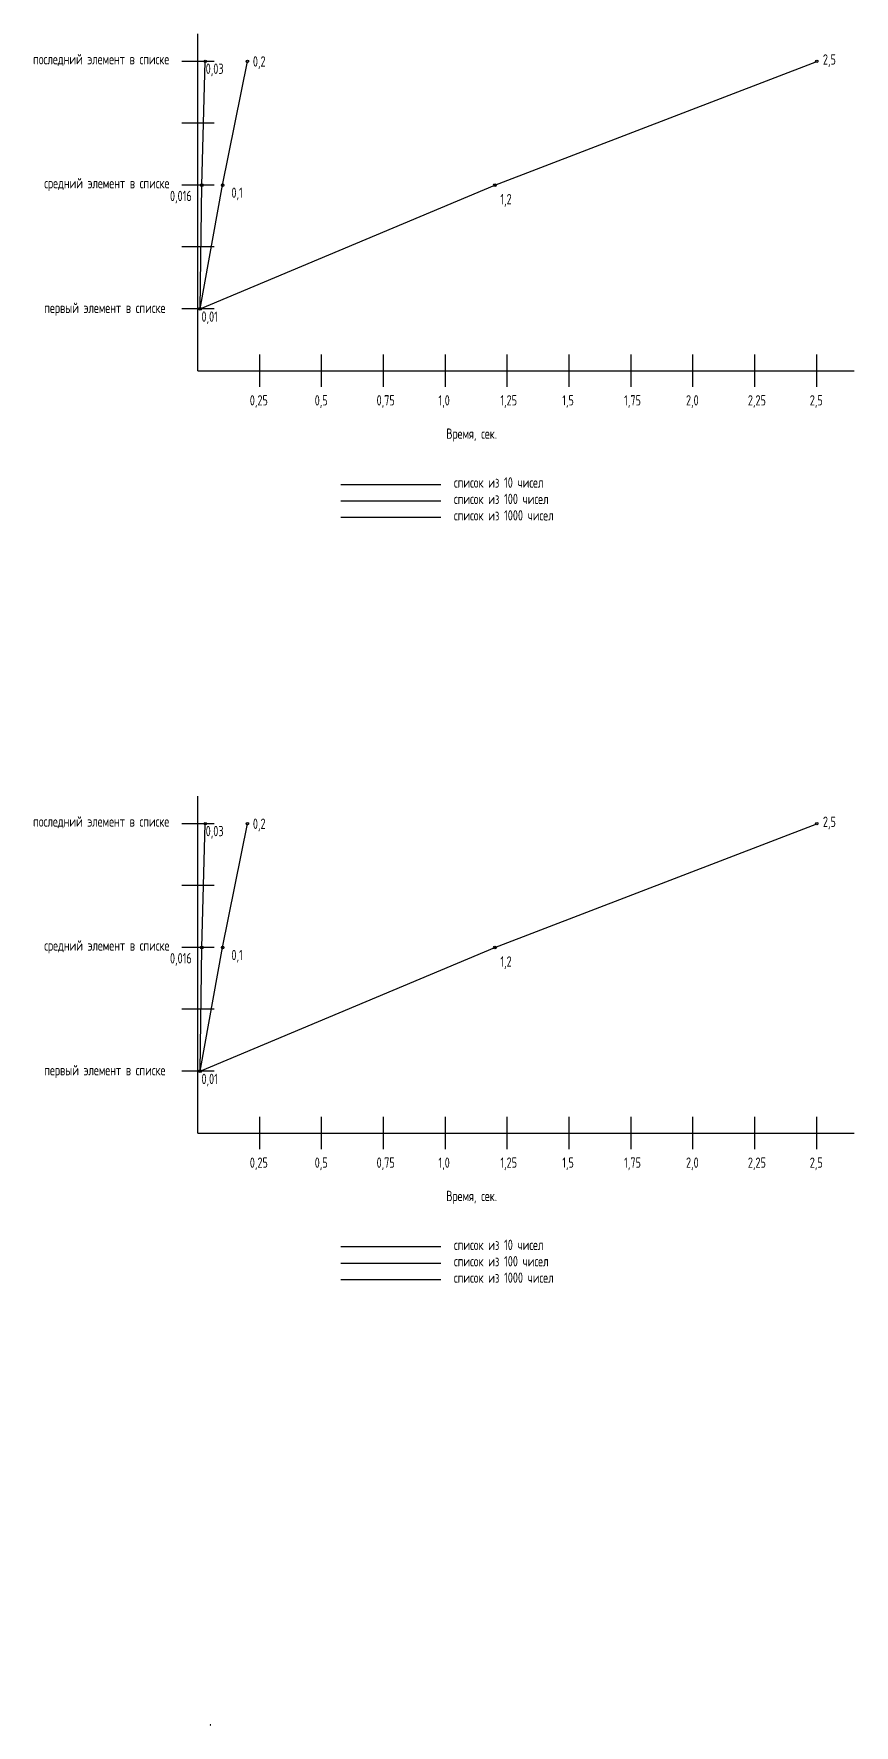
# Model space of a CAD drawing. Header units: millimetres. Extents: x -17305 to 462602, y -329391 to 150516.
# Drawn here: x 214094 to 253862, y -89441 to -7436 of the extents above; entities that cross this region are included whole.
import ezdxf

# ---------------------------------------------------------------- set-up
doc = ezdxf.new("R2010")
doc.units = ezdxf.units.MM
doc.layers.add('ЭС_Узлы', color=250, linetype='Continuous', lineweight=25)
doc.layers.add('ЭС_Электрика', color=5, linetype='Continuous', lineweight=25)
doc.styles.add('geniso', font='geniso.shx', dxfattribs={"width": 0.8})

msp = doc.modelspace()

# ---------------------------------------------------------------- texts
at = {"layer": 'ЭС_Узлы', "color": 0, "style": 'geniso', "width": 0.8}
for s, height, p in [('последний элемент в списке', 500, (214059, -8914)), ('0,03', 500, (222425, -9378)), ('0,2', 500, (224714, -9025)), ('2,5', 500, (252347, -8929)), ('средний элемент в списке', 500, (214599, -14926)), ('0,016', 500, (220694, -15546)), ('0,1', 500, (223673, -15388)), ('1,2', 500, (236710, -15704)), ('первый элемент в списке', 500, (214599, -20971)), ('0,01', 500, (222220, -21396)), ('0,25', 500, (224564, -25455)), ('0,5', 500, (227710, -25455)), ('0,75', 500, (230710, -25455)), ('1,0', 500, (233710, -25455)), ('1,25', 500, (236710, -25455)), ('1,5', 500, (239710, -25455)), ('1,75', 500, (242710, -25455)), ('2,0', 500, (245710, -25455)), ('2,25', 500, (248710, -25455)), ('2,5', 500, (251710, -25455)), ('Время, сек. ', 500, (234088, -27071)), ('список из 10 чисел', 500, (234461, -29440)), ('список из 100 чисел', 500, (234461, -30236)), ('список из 1000 чисел', 500, (234461, -31032)), ('последний элемент в списке', 500, (214059, -45875)), ('0,03', 500, (222425, -46339)), ('0,2', 500, (224714, -45986)), ('2,5', 500, (252347, -45890)), ('средний элемент в списке', 500, (214599, -51888)), ('0,016', 500, (220694, -52507)), ('0,1', 500, (223673, -52349)), ('1,2', 500, (236710, -52666)), ('первый элемент в списке', 500, (214599, -57932)), ('0,01', 500, (222220, -58357)), ('0,25', 500, (224564, -62416)), ('0,5', 500, (227710, -62416)), ('0,75', 500, (230710, -62416)), ('1,0', 500, (233710, -62416)), ('1,25', 500, (236710, -62416)), ('1,5', 500, (239710, -62416)), ('1,75', 500, (242710, -62416)), ('2,0', 500, (245710, -62416)), ('2,25', 500, (248710, -62416)), ('2,5', 500, (251710, -62416)), ('Время, сек. ', 500, (234088, -64032)), ('список из 10 чисел', 500, (234461, -66402)), ('список из 100 чисел', 500, (234461, -67197)), ('список из 1000 чисел', 500, (234461, -67993)), ('№ элемента списка', 0.5, (222642, -89407)), ('время', 0.5, (222644, -89432)), ('100', 0.5, (222648, -89402)), ('75', 0.5, (222648, -89405)), ('50', 0.5, (222648, -89407)), ('25', 0.5, (222648, -89410)), ('1', 0.5, (222648, -89412)), ('10', 0.5, (222649, -89438)), ('количество элементов', 0.5, (222651, -89439)), ('50', 0.5, (222653, -89438)), ('Время', 0.5, (222657, -89415)), ('100', 0.5, (222658, -89438))]:
    msp.add_text(s, height=height, dxfattribs=at).set_placement(p)
at = {"layer": 'ЭС_Узлы', "color": 4, "style": 'geniso', "width": 0.8}
for s, p in [('0,12', (222647, -89426)), ('0,034', (222647, -89434)), ('0,0018', (222647, -89437)), ('Пузырь', (222649, -89440))]:
    msp.add_text(s, height=0.5, dxfattribs=at).set_placement(p)
at = {"layer": 'ЭС_Узлы', "color": 2, "style": 'geniso', "width": 0.8}
for s, p in [('0,10', (222647, -89428)), ('0,028', (222647, -89434)), ('0,0017', (222647, -89438)), ('0.006', (222648, -89414)), ('Линейный поиск', (222649, -89416)), ('Выбор', (222649, -89441)), ('0.055', (222653, -89414)), ('0.1', (222658, -89414)), ('0.15', (222663, -89414)), ('0.2', (222668, -89414))]:
    msp.add_text(s, height=0.5, dxfattribs=at).set_placement(p)
at = {"layer": 'ЭС_Узлы', "color": 3, "style": 'geniso', "width": 0.8}
for s, p in [('Бинарный поиск', (222649, -89417)), ('0.03', (222651, -89414)), ('0.04', (222652, -89414)), ('0.061', (222654, -89414))]:
    msp.add_text(s, height=0.5, dxfattribs=at).set_placement(p)

# ---------------------------------------------------------------- linework, layer by layer
at = {"ltscale": 100}
for points in [[(222648, -89412), (222648, -89402)], [(222648, -89402), (222648, -89402)], [(222649, -89402), (222648, -89402)], [(222648, -89405), (222648, -89405)], [(222649, -89405), (222648, -89405)], [(222648, -89407), (222648, -89407)], [(222649, -89407), (222648, -89407)], [(222648, -89410), (222648, -89410)], [(222649, -89410), (222648, -89410)], [(222648, -89412), (222648, -89411)], [(222648, -89412), (222655, -89412)], [(222649, -89412), (222648, -89412)], [(222648, -89412), (222668, -89412)], [(222649, -89412), (222649, -89412)], [(222649, -89425), (222649, -89437), (222659, -89437)], [(222649, -89425), (222649, -89425)], [(222649, -89427), (222649, -89427)], [(222649, -89433), (222649, -89433)], [(222649, -89434), (222649, -89434)], [(222649, -89437), (222649, -89437)], [(222649, -89437), (222649, -89437)], [(222650, -89437), (222650, -89437)], [(222651, -89412), (222651, -89412)], [(222652, -89412), (222652, -89412)], [(222654, -89412), (222654, -89412)], [(222654, -89437), (222654, -89437)], [(222655, -89412), (222655, -89412)], [(222658, -89412), (222658, -89412)], [(222659, -89437), (222659, -89437)], [(222663, -89412), (222663, -89412)], [(222668, -89412), (222668, -89412)]]:
    msp.add_lwpolyline(points, dxfattribs=at)
msp.add_circle((222649, -89437), 239953, dxfattribs=at)
at = {"color": 2, "ltscale": 100}
for centre in [(222650, -89437), (222654, -89434), (222659, -89427)]:
    msp.add_circle(centre, 0.028, dxfattribs=at)
at = {"color": 4, "ltscale": 100}
for centre in [(222650, -89437), (222654, -89433), (222659, -89425)]:
    msp.add_circle(centre, 0.028, dxfattribs=at)
msp.add_spline([(222650, -89437), (222654, -89433), (222659, -89425)], degree=3, dxfattribs=at)
at = {"color": 2, "ltscale": 100}
msp.add_spline([(222650, -89437), (222654, -89434), (222659, -89427)], degree=3, dxfattribs=at)
at = {"layer": 'ЭС_Узлы', "color": 2}
for points in [[(222649, -89412), (222654, -89410), (222658, -89407), (222663, -89405), (222668, -89402)], [(222653, -89416), (222657, -89416)]]:
    msp.add_lwpolyline(points, dxfattribs=at)
at = {"layer": 'ЭС_Узлы', "color": 4}
msp.add_lwpolyline([(222651, -89440), (222653, -89440)], dxfattribs=at)
msp.add_lwpolyline([(222651, -89440), (222653, -89440)], dxfattribs=at)
at = {"layer": 'ЭС_Узлы', "color": 3}
msp.add_lwpolyline([(222653, -89417), (222657, -89417)], dxfattribs=at)
at = {"layer": 'ЭС_Узлы', "color": 2}
for centre in [(222649, -89412), (222654, -89410), (222658, -89407), (222663, -89405), (222668, -89402)]:
    msp.add_circle(centre, 0.0879, dxfattribs=at)
at = {"layer": 'ЭС_Узлы', "color": 3}
for centre in [(222651, -89407), (222652, -89405), (222652, -89410), (222655, -89402), (222655, -89412)]:
    msp.add_circle(centre, 0.0879, dxfattribs=at)
msp.add_spline([(222655, -89412), (222652, -89410), (222651, -89407), (222652, -89405), (222655, -89402)], degree=3, dxfattribs=at)
at = {"layer": 'ЭС_Электрика', "color": 3}
for points in [[(222047, -23771), (222047, -7436)], [(222833, -8771), (221261, -8771)], [(222833, -11771), (221261, -11771)], [(222833, -14771), (221261, -14771)], [(222833, -17771), (221261, -17771)], [(222833, -20771), (221261, -20771)], [(222047, -23771), (253862, -23771)], [(225047, -24558), (225047, -22985)], [(228047, -24558), (228047, -22985)], [(231047, -24558), (231047, -22985)], [(234047, -24558), (234047, -22985)], [(237047, -24558), (237047, -22985)], [(240047, -24558), (240047, -22985)], [(243047, -24558), (243047, -22985)], [(246047, -24558), (246047, -22985)], [(249047, -24558), (249047, -22985)], [(252047, -24558), (252047, -22985)], [(222047, -60733), (222047, -44397)], [(222833, -45733), (221261, -45733)], [(222833, -48733), (221261, -48733)], [(222833, -51733), (221261, -51733)], [(222833, -54733), (221261, -54733)], [(222833, -57733), (221261, -57733)], [(225047, -61519), (225047, -59947)], [(228047, -61519), (228047, -59947)], [(231047, -61519), (231047, -59947)], [(234047, -61519), (234047, -59947)], [(237047, -61519), (237047, -59947)], [(240047, -61519), (240047, -59947)], [(243047, -61519), (243047, -59947)], [(246047, -61519), (246047, -59947)], [(249047, -61519), (249047, -59947)], [(252047, -61519), (252047, -59947)], [(222047, -60733), (253862, -60733)]]:
    msp.add_lwpolyline(points, dxfattribs=at)
at = {"layer": 'ЭС_Электрика', "color": 1}
for points in [[(222155, -20771), (222239, -14771), (222407, -8771)], [(228975, -29279), (233819, -29279)], [(222155, -57733), (222239, -51733), (222407, -45733)], [(228975, -66240), (233819, -66240)]]:
    msp.add_lwpolyline(points, dxfattribs=at)
at = {"layer": 'ЭС_Электрика', "color": 5}
for points in [[(222155, -20771), (223247, -14771), (224447, -8771)], [(228975, -30075), (233819, -30075)], [(222155, -57733), (223247, -51733), (224447, -45733)], [(228975, -67036), (233819, -67036)]]:
    msp.add_lwpolyline(points, dxfattribs=at)
at = {"layer": 'ЭС_Электрика', "color": 6}
for points in [[(222155, -20771), (236447, -14771), (252047, -8771)], [(228975, -30871), (233819, -30871)], [(222155, -57733), (236447, -51733), (252047, -45733)], [(228975, -67832), (233819, -67832)]]:
    msp.add_lwpolyline(points, dxfattribs=at)
at = {"layer": 'ЭС_Электрика', "color": 1}
for centre in [(222407, -8771), (222239, -14771), (222155, -20771), (222407, -45733), (222239, -51733), (222155, -57733)]:
    msp.add_circle(centre, 62.3, dxfattribs=at)
at = {"layer": 'ЭС_Электрика', "color": 5}
for centre in [(224447, -8771), (223247, -14771), (224447, -45733), (223247, -51733)]:
    msp.add_circle(centre, 62.3, dxfattribs=at)
at = {"layer": 'ЭС_Электрика', "color": 6}
for centre in [(252047, -8771), (236447, -14771), (252047, -45733), (236447, -51733)]:
    msp.add_circle(centre, 62.3, dxfattribs=at)

msp.set_redraw_order([(e.dxf.handle, doc.entitydb.next_handle()) for e in msp.query("TEXT MTEXT ATTDEF DIMENSION ARC_DIMENSION")])  # texts and dimensions are drawn at this point

doc.saveas('drawing.dxf')
